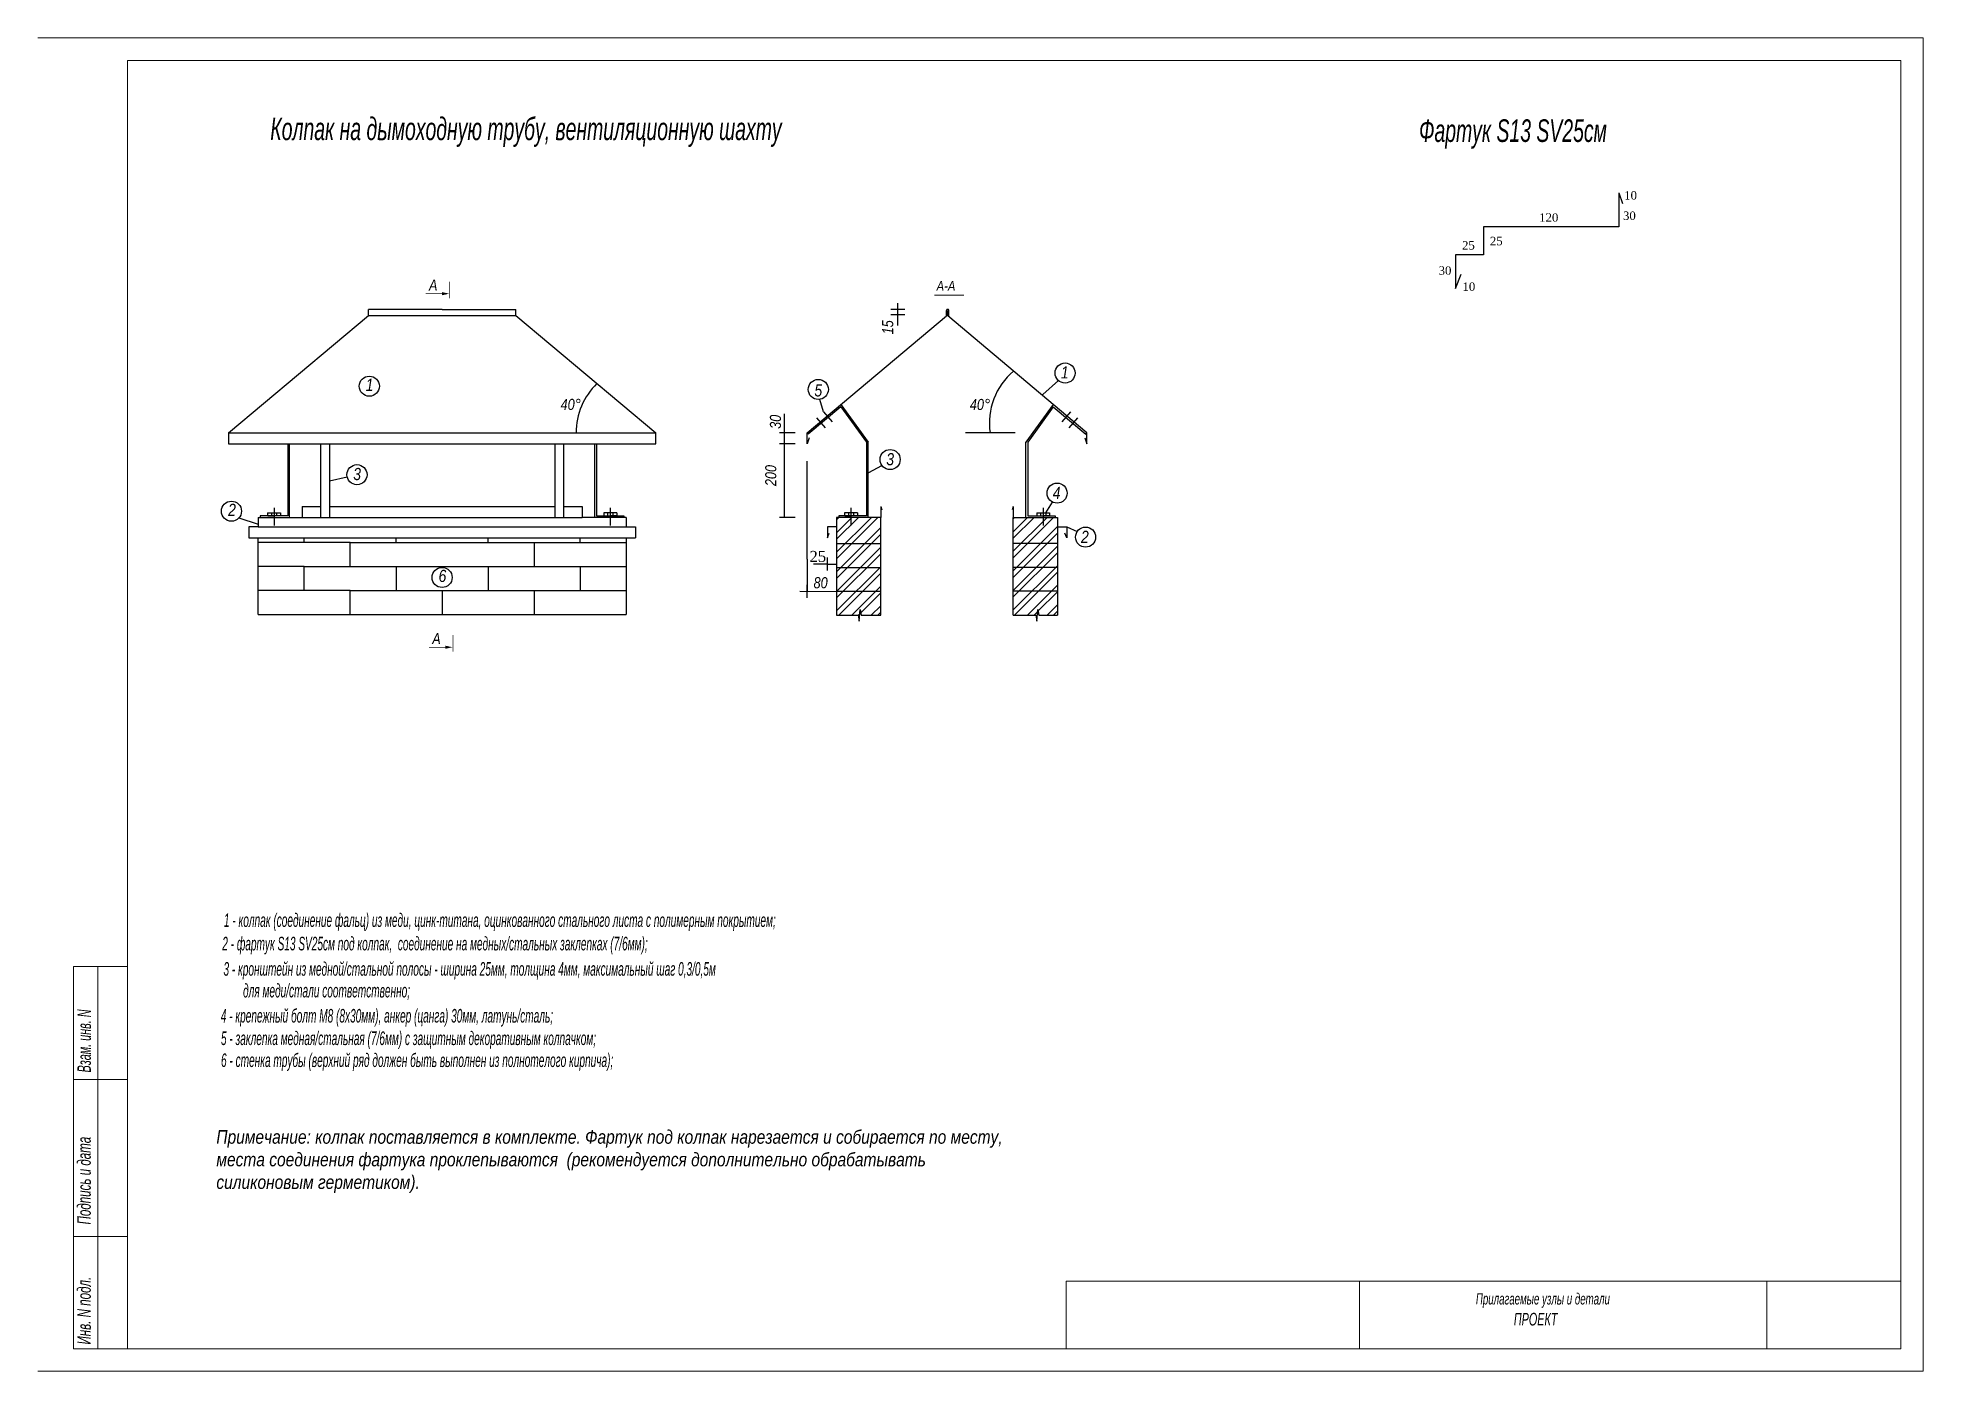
# Model space of a CAD drawing. Header units: millimetres. Extents: x 1582001 to 3303937, y 226471 to 491235.
# Drawn here: x 1875882 to 1917620, y 226657 to 256171 of the extents above; entities that cross this region are included whole.
import ezdxf

# ---------------------------------------------------------------- set-up
doc = ezdxf.new("R2010")
doc.units = ezdxf.units.MM
for name, color, linetype in [('Shing2', 90, 'Continuous'), ('Steel', 24, 'Continuous'), ('Формуляр', 138, 'Continuous')]:
    doc.layers.add(name, color=color, linetype=linetype)
doc.layers.add('Штамп', color=113, linetype='Continuous', lineweight=15)
doc.styles.get("Standard").update_dxf_attribs({"font": 'ARIALNI.TTF', "height": 300})
doc.styles.add('STYLE1', font='ARIALNI.TTF', dxfattribs={"height": 300})
pattern_1 = [(45, (1644410.64, 275720.6), (-216.12144, 216.12144), []), (45, (1644554.72, 275720.6), (-216.12144, 216.12144), [])]

msp = doc.modelspace()

# ---------------------------------------------------------------- texts
at = {"color": 0, "style": 'STYLE1', "width": 0.75}
for s, p in [('Колпак на дымоходную трубу, вентиляционную шахту', (1881030.6, 253904.9)), ('Фартук S13 SV25см', (1906458.2, 253864.9))]:
    msp.add_text(s, height=500, dxfattribs=at).set_placement(p)
at = {"color": 0}
for s, height, rotation, p in [('A', 244.5, 0.03849, (1884543.8, 250574.7)), ('15', 244.51, 90.03849, (1894818.9, 249606.5)), ('30', 244.51, 90.03849, (1892333.6, 247514.6)), ('A', 244.5, 0.03849, (1884616.1, 242749.9))]:
    msp.add_text(s, height=height, rotation=rotation, dxfattribs=at).set_placement(p)
at = {"color": 0, "style": 'STYLE1'}
msp.add_text('A-A', height=217.81, dxfattribs=at).set_placement((1895779.4, 250570))
at = {"color": 0, "lineweight": 5, "ltscale": 10}
for s, height, rotation, p in [('1', 269, 0.03849, (1898531.2, 248629.3)), ('1', 269, 0.03849, (1883142.7, 248354.8)), ('5', 269, 0.03849, (1893074.8, 248232.7)), ('200', 244.51, 90.03849, (1892230.4, 246247.1)), ('3', 269, 0.03849, (1894665.6, 246708.3)), ('3', 269, 0.03849, (1882866.5, 246380.8)), ('2', 269, 0.03849, (1880097.6, 245588.4)), ('4', 269, 0.03849, (1898350, 245962.4)), ('2', 269, 0.03849, (1898976.2, 244990.4)), ('6', 269, 0.03849, (1884755.6, 244125.5))]:
    msp.add_text(s, height=height, rotation=rotation, dxfattribs=at).set_placement(p)
at = {"color": 0, "linetype": 'Continuous', "style": 'STYLE1'}
for s, height, width, p in [('1 - колпак (соединение фальц) из меди, цинк-титана, оцинкованного стального листа с полимерным покрытием;', 300, 0.65, (1880003.9, 236491.4)), ('2 - фартук S13 SV25см под колпак,  соединение на медных/стальных заклепках (7/6мм);', 300, 0.65, (1879968.1, 235973)), ('3 - кронштейн из медной/стальной полосы - ширина 25мм, толщина 4мм, максимальный шаг 0,3/0,5м ', 300, 0.65, (1879993.8, 235412.5)), ('для меди/стали соответственно;', 300, 0.65, (1880427.8, 234932.3)), ('4 - крепежный болт М8 (8х30мм), анкер (цанга) 30мм, латунь/сталь;', 300, 0.65, (1879934.7, 234375.3)), ('5 - заклепка медная/стальная (7/6мм) с защитным декоративным колпачком;', 300, 0.65, (1879938.5, 233877.8)), ('6 - стенка трубы (верхний ряд должен быть выполнен из полнотелого кирпича);', 300, 0.65, (1879940, 233391.7)), ('Прилагаемые узлы и детали', 249.638, 0.75, (1907716.2, 228135.7))]:
    msp.add_text(s, height=height, dxfattribs=dict(at, width=width)).set_placement(p)
at = {"color": 0, "lineweight": 5, "ltscale": 10, "attachment_point": 5, "rotation": 0.03849}
for s, insert, char_height in [('{\\fTimes New Roman|b0|i0|c204|p18;10}', (1911140.7, 252681.1), 187.067), ('{\\fTimes New Roman|b0|i0|c204|p18;120}', (1909329.7, 252191.2), 187.067), ('{\\fTimes New Roman|b0|i0|c204|p18;30}', (1911114.6, 252230.9), 187.067), ('{\\fTimes New Roman|b0|i0|c204|p18;25}', (1908167.6, 251670.2), 187.067), ('{\\fTimes New Roman|b0|i0|c204|p18;25}', (1907551.9, 251575.6), 187.067), ('{\\fTimes New Roman|b0|i0|c204|p18;30}', (1907033.6, 251016.9), 187.067), ('{\\fTimes New Roman|b0|i0|c204|p18;10}', (1907561.3, 250661.3), 187.067), ('40°', (1887681, 248054.1), 244.51), ('40°', (1896740.4, 248052.3), 244.51), ('{\\fTimes New Roman|b0|i0|c204|p18;25}', (1893149.7, 244689.7), 244.513), ('80', (1893212, 244108.1), 244.51)]:
    msp.add_mtext(s, dxfattribs=dict(at, insert=insert, char_height=char_height))
at = {"color": 0, "insert": (1879836.5, 231993.4), "char_height": 300, "width": 47609.944, "attachment_point": 1, "style": 'STYLE1'}
msp.add_mtext('\\pt3913;Примечание: колпак поставляется в комплекте. Фартук под колпак нарезается и собирается по месту, \\Pместа соединения фартука проклепываются  (рекомендуется дополнительно обрабатывать \\Pсиликоновым герметиком).', dxfattribs=at)
at = {"layer": 'Формуляр', "color": 0, "style": 'STYLE1', "width": 0.75}
msp.add_text('ПРОЕКТ ', height=278.25, dxfattribs=at).set_placement((1908557, 227671.2))
at = {"layer": 'Штамп', "color": 0, "style": 'STYLE1'}
for s, width, p in [('Взам. инв. N', 0.7, (1877058.9, 233270.8)), ('Подпись и дата', 0.75, (1877056.1, 229906.4)), ('Инв. N подл.', 0.75, (1877056.1, 227249.7))]:
    msp.add_text(s, height=298.125, rotation=90, dxfattribs=dict(at, width=width)).set_placement(p)

# ---------------------------------------------------------------- hatches: boundary and pattern name
at = {"layer": 'Shing2', "linetype": 'Continuous', "ltscale": 10}
h = msp.add_hatch(dxfattribs=at)
h.set_pattern_fill('ANSI32', color=0, scale=815.045, style=0)
h.set_pattern_definition(pattern_1)
h.paths.add_polyline_path([(1894543.6, 244978.9), (1894543.6, 245552.3), (1893565.6, 245552.3), (1893565.6, 244978.9)])
h.paths.add_polyline_path([(1894543.6, 244449.1), (1894543.6, 244978.9), (1893565.6, 244978.9), (1893565.6, 244449.1)])
h.paths.add_polyline_path([(1893565.6, 244449.1), (1893565.6, 243919.3), (1894543.6, 243919.3), (1894543.6, 244449.1)])
h.paths.add_polyline_path([(1893565.6, 243919.3), (1893565.6, 243389.6), (1894045.5, 243389.6), (1894068.6, 243259.2), (1894086.3, 243517.2), (1894108.9, 243389.6), (1894543.6, 243389.6), (1894543.6, 243919.3)])
h = msp.add_hatch(dxfattribs=at)
h.set_pattern_fill('ANSI32', color=0, scale=815.045, style=0)
h.set_pattern_definition(pattern_1)
h.paths.add_polyline_path([(1898016.6, 243517.2), (1898036.3, 243405.9), (1898052.7, 243389.6), (1898455.8, 243389.6), (1898455.8, 243919.3), (1897477.7, 243919.3), (1897477.7, 243389.6), (1897975.9, 243389.6), (1897998.9, 243259.2)])
h.paths.add_polyline_path([(1898455.8, 243919.3), (1898455.8, 244449.1), (1897477.7, 244449.1), (1897477.7, 243919.3)])
h.paths.add_polyline_path([(1898455.8, 244449.1), (1898455.8, 244978.9), (1897477.7, 244978.9), (1897477.7, 244449.1)])
h.paths.add_polyline_path([(1898455.8, 244978.9), (1898455.8, 245552.3), (1898455.8, 245552.3), (1897477.7, 245552.3), (1897477.7, 244978.9)])

# ---------------------------------------------------------------- linework, layer by layer
at = {"color": 0}
for p, q in [((1895073.2, 250159.6), (1894766.3, 250159.6)), ((1895073.2, 250037.4), (1894766.3, 250037.4)), ((1894916.1, 250292.7), (1894916.1, 249803.8)), ((1898132.3, 248273.7), (1898478.3, 248581.5)), ((1893279.5, 247891.5), (1893194.2, 248167.5)), ((1892409.6, 245552.3), (1892409.6, 247849.2)), ((1892650.9, 247426.9), (1892304, 247426.9)), ((1892650.9, 247182.4), (1892304, 247182.4)), ((1897518, 247426.9), (1896421.6, 247426.9)), ((1892913.5, 244881.4), (1892913.5, 246796.6)), ((1894276.8, 246550.4), (1894565.9, 246707)), ((1882338.5, 246366.7), (1882732.1, 246453)), ((1892913.5, 244629.5), (1892913.5, 246544.7)), ((1898195.8, 245658.3), (1898344.6, 245894.8)), ((1880333.6, 245542.6), (1880759.4, 245406.1)), ((1892650.9, 245552.3), (1892304, 245552.3)), ((1893882.6, 245711.8), (1893882.6, 245584.1)), ((1893882.6, 245686.1), (1893882.6, 245558.3)), ((1898138.7, 245686.1), (1898138.7, 245558.3)), ((1898138.8, 245711.8), (1898138.8, 245584.1)), ((1898659.6, 245348.6), (1898894.3, 245245)), ((1892913.5, 244629.5), (1892913.5, 243919.1)), ((1893361.8, 244382.3), (1893361.8, 244664)), ((1893361.8, 244523.2), (1893055.4, 244523.2)), ((1893361.8, 244523.2), (1893565.6, 244523.2)), ((1892750.5, 243919.5), (1893565.6, 243917.7)), ((1892914.8, 243778.2), (1892914.8, 244059.9))]:
    msp.add_line(p, q, dxfattribs=at)
for points in [[(1884470.2, 250506.2, 17.4, 17.4, 0), (1884832, 250506.2, 23.3, 0, 0)], [(1884832, 250506.2, 69.8, 0, 0), (1884991.8, 250506.2, 0, 0, 0)], [(1884542.4, 242681.4, 17.4, 17.4, 0), (1884904.3, 242681.4, 23.3, 0, 0)], [(1884904.3, 242681.4, 69.8, 0, 0), (1885064.1, 242681.4, 0, 0, 0)]]:
    msp.add_lwpolyline(points, format="xyseb", dxfattribs=at)
at = {"color": 0, "const_width": 17.4}
for points in [[(1885002.4, 250774), (1885002.4, 250405.2)], [(1895729.2, 250473.4), (1896389.1, 250473.4)], [(1885074.7, 242949.2), (1885074.7, 242580.4)]]:
    msp.add_lwpolyline(points, dxfattribs=at)
at = {"color": 0}
for centre in [(1898623, 248750.5), (1883222.7, 248459.1), (1893160.9, 248387.4), (1882949.4, 246500.6), (1894749.5, 246835), (1898445.6, 246093), (1880169.9, 245691.9), (1899077.7, 245119.2), (1884833, 244225.5)]:
    msp.add_circle(centre, 222.4, dxfattribs=at)
for centre, start, end in [((1898467.8, 247641.3), 130.63328, 188.11332), ((1889317.4, 247426.3), 134.06102, 180)]:
    msp.add_arc(centre, 1519, start, end, dxfattribs=at)
at = {"layer": 'Shing2', "color": 0, "linetype": 'Continuous', "ltscale": 10}
for p, q in [((1894543.6, 243389.6), (1894543.6, 245552.3)), ((1897477.7, 243389.6), (1897477.7, 245552.3)), ((1898455.8, 245552.3), (1898455.8, 243389.6)), ((1880759.4, 243409.3), (1880759.4, 245103.4)), ((1881778.2, 244998.6), (1881778.2, 245103.4)), ((1883815.8, 244998.6), (1883815.8, 245103.4)), ((1885853.4, 244998.6), (1885853.4, 245103.4)), ((1887891, 244998.6), (1887891, 245103.4)), ((1888909.8, 245103.4), (1888909.8, 243409.3)), ((1893565.6, 245348.6), (1893565.6, 243389.6)), ((1882797, 244998.6), (1880759.4, 244998.6)), ((1882797, 244998.6), (1884834.6, 244998.6)), ((1882797, 244468.8), (1882797, 244998.6)), ((1884834.6, 244998.6), (1886872.2, 244998.6)), ((1886872.2, 244998.6), (1888909.8, 244998.6)), ((1886872.2, 244998.6), (1886872.2, 244468.8)), ((1893565.6, 244978.9), (1894543.6, 244978.9)), ((1898455.8, 244978.9), (1897477.8, 244978.9)), ((1881778.2, 244468.8), (1880759.4, 244468.8)), ((1881778.2, 244468.8), (1883815.8, 244468.8)), ((1881778.2, 243939.1), (1881778.2, 244468.8)), ((1883815.8, 244468.8), (1885853.4, 244468.8)), ((1883815.8, 244468.8), (1883815.8, 243939.1)), ((1885853.4, 244468.8), (1887891, 244468.8)), ((1885853.4, 244468.8), (1885853.4, 243939.1)), ((1887891, 244468.8), (1888909.8, 244468.8)), ((1887891, 244468.8), (1887891, 243939.1)), ((1893565.6, 244449.1), (1894543.6, 244449.1)), ((1898455.8, 244449.1), (1897477.8, 244449.1)), ((1882797, 243939.1), (1880759.4, 243939.1)), ((1882797, 243939.1), (1884834.6, 243939.1)), ((1882797, 243409.3), (1882797, 243939.1)), ((1884834.6, 243939.1), (1886872.2, 243939.1)), ((1884834.6, 243939.1), (1884834.6, 243409.3)), ((1886872.2, 243939.1), (1888909.8, 243939.1)), ((1886872.2, 243939.1), (1886872.2, 243409.3)), ((1893565.6, 243919.3), (1894543.6, 243919.3)), ((1898455.8, 243919.3), (1897477.8, 243919.3)), ((1880759.4, 243409.3), (1888909.8, 243409.3)), ((1893565.6, 243389.6), (1894045.5, 243389.6)), ((1894108.9, 243389.6), (1894543.6, 243389.6)), ((1897477.7, 243389.6), (1897975.9, 243389.6)), ((1898052.7, 243389.6), (1898036.3, 243405.9)), ((1898039.2, 243389.6), (1898455.8, 243389.6))]:
    msp.add_line(p, q, dxfattribs=at)
for points in [[(1894045.6, 243389.2), (1894068.6, 243259.2), (1894086.3, 243517.2), (1894108.9, 243389.6)], [(1897975.9, 243389.2), (1897998.9, 243259.2), (1898016.6, 243517.2), (1898039.2, 243389.6)]]:
    msp.add_lwpolyline(points, dxfattribs=at)
at = {"layer": 'Steel', "color": 0}
for p, q in [((1910879.5, 252737.7), (1910958.9, 252501.2)), ((1910879.5, 252737.7), (1910879.5, 251989.4)), ((1907886.5, 251989.4), (1907886.5, 251365.9)), ((1910879.5, 251989.4), (1907886.5, 251989.4)), ((1907262.9, 251365.9), (1907262.9, 250617.6)), ((1907886.5, 251365.9), (1907262.9, 251365.9)), ((1907262.9, 250617.6), (1907392.7, 250939.2)), ((1880107.4, 247426.3), (1883204.5, 250025.1)), ((1883204.5, 250025.1), (1883204.5, 250159)), ((1884834.6, 250159), (1883204.5, 250159)), ((1883204.5, 250025.1), (1886464.7, 250025.1)), ((1884834.6, 250159), (1886464.7, 250159)), ((1886464.7, 250025.1), (1886464.7, 250159)), ((1886464.7, 250025.1), (1889561.9, 247426.3)), ((1892913.5, 247426.9), (1895996.3, 250013.7)), ((1895996.3, 250013.7), (1895996.3, 250135.9)), ((1896025.1, 250013.7), (1896025.1, 250135.9)), ((1899107.9, 247426.9), (1896025.1, 250013.7)), ((1896049.5, 250013.7), (1896049.5, 250135.9)), ((1893661.4, 248001.4), (1892939.7, 247395.7)), ((1893661.4, 248001.4), (1894226.3, 247223.2)), ((1893662.8, 248055.6), (1894267.1, 247223.2)), ((1898358.6, 248055.6), (1897754.3, 247223.2)), ((1898360, 248001.4), (1897795.1, 247223.2)), ((1898360, 248001.4), (1899081.7, 247395.7)), ((1893124.5, 247759.9), (1893313.8, 247535.7)), ((1893279.5, 247891.5), (1893468.8, 247667.2)), ((1898741.9, 247891.5), (1898552.6, 247667.2)), ((1898896.9, 247759.9), (1898707.6, 247535.7)), ((1880107.4, 247426.3), (1889561.9, 247426.3)), ((1880107.4, 247426.3), (1880107.4, 247181.8)), ((1880107.4, 247181.8), (1889561.9, 247181.8)), ((1881417.8, 247181.8), (1881417.8, 245592.4)), ((1881458.6, 245551.7), (1881458.6, 247181.8)), ((1882145.4, 247181.8), (1882145.4, 245551.7)), ((1882338.5, 247181.8), (1882338.5, 245551.7)), ((1887330.8, 247181.8), (1887330.8, 245551.7)), ((1887523.8, 247181.8), (1887523.8, 245551.7)), ((1888210.7, 245551.7), (1888210.7, 247181.8)), ((1888251.4, 247181.8), (1888251.4, 245592.4)), ((1889561.9, 247181.8), (1889561.9, 247426.3)), ((1892939.7, 247395.8), (1892913.5, 247426.9)), ((1892913.5, 247182.4), (1892913.5, 247426.9)), ((1892957.5, 247313.9), (1892913.5, 247182.4)), ((1894226.3, 247223.2), (1894226.3, 246339.3)), ((1894267.1, 245552.3), (1894267.1, 247223.2)), ((1897754.3, 245552.3), (1897754.3, 247223.2)), ((1897795.1, 247223.2), (1897795.1, 246339.3)), ((1899063.9, 247313.9), (1899107.9, 247182.4)), ((1899081.7, 247395.8), (1899107.9, 247426.9)), ((1899107.9, 247182.4), (1899107.9, 247426.9)), ((1894226.3, 246339.3), (1894226.3, 245593.1)), ((1897795.1, 246339.3), (1897795.1, 245593.1)), ((1880759.4, 245551.7), (1880759.4, 245347.9)), ((1880759.4, 245551.7), (1881737.4, 245551.7)), ((1880809.9, 245592.4), (1880809.9, 245551.7)), ((1881417.8, 245592.4), (1880809.9, 245592.4)), ((1880809.9, 245551.7), (1881417.8, 245551.7)), ((1881737.4, 245796.2), (1882145.4, 245796.2)), ((1881737.4, 245796.2), (1881737.4, 245551.7)), ((1881737.4, 245551.7), (1887931.8, 245551.7)), ((1882338.5, 245796.2), (1887330.8, 245796.2)), ((1887523.8, 245796.2), (1887931.8, 245796.2)), ((1887931.8, 245796.2), (1887931.8, 245551.7)), ((1888909.8, 245551.7), (1887931.8, 245551.7)), ((1888251.4, 245592.4), (1888859.4, 245592.4)), ((1888859.4, 245592.4), (1888859.4, 245551.7)), ((1888909.8, 245551.7), (1888909.8, 245347.9)), ((1893565.6, 245552.3), (1893565.6, 245348.6)), ((1894543.6, 245552.3), (1893565.6, 245552.3)), ((1893615, 245593.1), (1893615, 245552.3)), ((1894226.3, 245593.1), (1893615, 245593.1)), ((1894543.6, 245796.8), (1894569.5, 245719.6)), ((1894543.6, 245796.8), (1894543.6, 245552.3)), ((1897477.7, 245796.8), (1897451.8, 245719.6)), ((1897477.7, 245796.8), (1897477.7, 245552.3)), ((1897477.7, 245552.3), (1898455.8, 245552.3)), ((1897795.1, 245593.1), (1898406.4, 245593.1)), ((1898406.4, 245593.1), (1898406.4, 245552.3)), ((1898455.8, 245552.3), (1898455.8, 245348.6)), ((1880555.6, 245347.9), (1880555.6, 245103.4)), ((1880759.4, 245347.9), (1880555.6, 245347.9)), ((1880555.6, 245103.4), (1889113.6, 245103.4)), ((1880759.4, 245347.9), (1888909.8, 245347.9)), ((1888909.8, 245347.9), (1889113.6, 245347.9)), ((1889113.6, 245347.9), (1889113.6, 245103.4)), ((1893361.8, 245348.6), (1893361.8, 245104.1)), ((1893565.6, 245348.6), (1893361.8, 245348.6)), ((1893361.8, 245104.1), (1893404.2, 245209.1)), ((1898455.8, 245348.6), (1898659.6, 245348.6)), ((1898659.6, 245104.1), (1898617.2, 245209.1)), ((1898659.6, 245348.6), (1898659.6, 245104.1))]:
    msp.add_line(p, q, dxfattribs=at)
at = {"layer": 'Steel', "color": 0, "lineweight": 30}
for p, q in [((1881458.6, 245551.7), (1881458.6, 246529.7)), ((1880971.2, 245657.6), (1880971.2, 245592.4)), ((1880971.2, 245657.6), (1881256.5, 245657.6)), ((1880976.2, 245592.4), (1881113.8, 245592.4)), ((1881056.8, 245657.6), (1881056.8, 245592.4)), ((1881113.8, 245764.5), (1881113.8, 245373.5)), ((1881251.5, 245592.4), (1881113.8, 245592.4)), ((1881170.9, 245657.6), (1881170.9, 245592.4)), ((1881256.5, 245657.6), (1881256.5, 245592.4)), ((1888412.8, 245657.6), (1888412.8, 245592.4)), ((1888698, 245657.6), (1888412.8, 245657.6)), ((1888417.7, 245592.4), (1888555.4, 245592.4)), ((1888498.3, 245657.6), (1888498.3, 245592.4)), ((1888555.4, 245764.5), (1888555.4, 245373.5)), ((1888693, 245592.4), (1888555.4, 245592.4)), ((1888612.4, 245657.6), (1888612.4, 245592.4)), ((1888698, 245657.6), (1888698, 245592.4)), ((1893740, 245658.3), (1893740, 245593.1)), ((1894025.3, 245658.3), (1893740, 245658.3)), ((1893745, 245593.1), (1893882.6, 245593.1)), ((1893825.6, 245658.3), (1893825.6, 245593.1)), ((1893882.6, 245765.1), (1893882.6, 245374.1)), ((1894020.3, 245593.1), (1893882.6, 245593.1)), ((1893939.7, 245658.3), (1893939.7, 245593.1)), ((1894025.3, 245658.3), (1894025.3, 245593.1)), ((1897996.1, 245658.3), (1897996.1, 245593.1)), ((1897996.1, 245658.3), (1898281.4, 245658.3)), ((1898001.1, 245593.1), (1898138.7, 245593.1)), ((1898081.7, 245658.3), (1898081.7, 245593.1)), ((1898138.7, 245765.1), (1898138.7, 245374.1)), ((1898276.4, 245593.1), (1898138.7, 245593.1)), ((1898195.8, 245658.3), (1898195.8, 245593.1)), ((1898281.4, 245658.3), (1898281.4, 245593.1))]:
    msp.add_line(p, q, dxfattribs=at)
at = {"layer": 'Steel', "color": 0}
msp.add_arc((1896022.9, 250132.8), 26.8, 6.63082, 173.36918, dxfattribs=at)
at = {"layer": 'Штамп', "color": 0}
for p, q in [((1875882.3, 256171.3), (1917619.7, 256171.3)), ((1917619.7, 256171.3), (1875882.3, 256171.3)), ((1917619.7, 256171.3), (1917619.7, 226657)), ((1877869.8, 235612.8), (1876677.3, 235612.8)), ((1876677.3, 227153.8), (1876677.3, 235612.8)), ((1877213.4, 227153.8), (1877213.4, 235612.8)), ((1877869.8, 233116.3), (1876677.3, 233116.3)), ((1877869.8, 229638.2), (1876677.3, 229638.2)), ((1877869.8, 229638.2), (1876677.3, 229638.2)), ((1898649.7, 228651.7), (1898649.7, 227153.8)), ((1898649.7, 228651.7), (1905140.2, 228651.7)), ((1905140.2, 228651.7), (1905140.2, 227153.8)), ((1905140.2, 228651.7), (1917122.9, 228651.7)), ((1914157.4, 228651.7), (1914157.4, 227153.8)), ((1877869.8, 227153.8), (1876677.3, 227153.8)), ((1898649.7, 227153.8), (1917122.9, 227153.8)), ((1898649.7, 227153.8), (1917122.9, 227153.8)), ((1875882.3, 226657), (1917619.7, 226657))]:
    msp.add_line(p, q, dxfattribs=at)
msp.add_lwpolyline([(1917619.7, 256171.3), (1917619.7, 226657)], dxfattribs=at)
msp.add_lwpolyline([(1877869.8, 227153.8), (1877869.8, 255664.4), (1917122.9, 255664.4), (1917122.9, 227153.8)], close=True, dxfattribs=at)

msp.set_redraw_order([(e.dxf.handle, doc.entitydb.next_handle()) for e in msp.query("TEXT MTEXT ATTDEF DIMENSION ARC_DIMENSION")])  # texts and dimensions are drawn at this point

doc.saveas('drawing.dxf')
